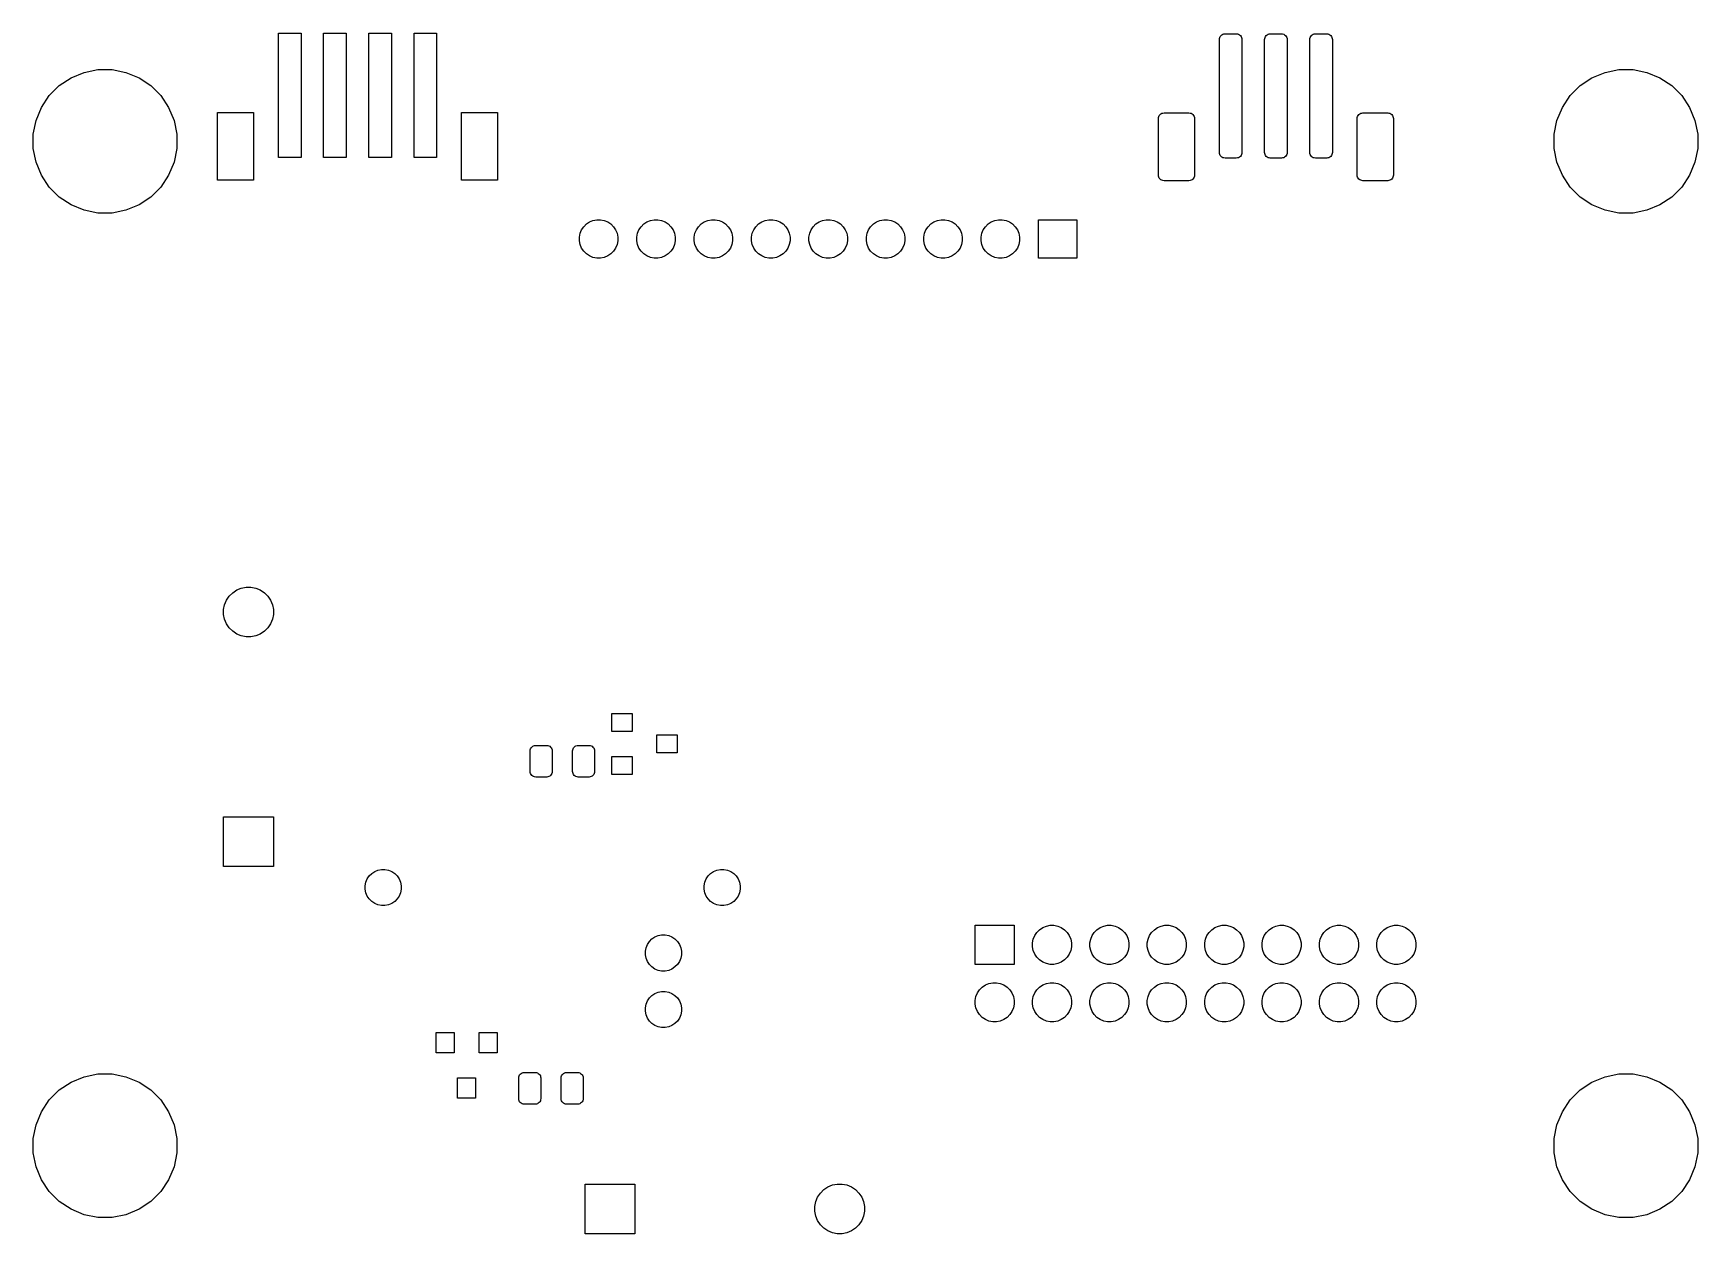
# Model space of a CAD drawing. Extents: x -0.28 to 2.62, y -2.15 to -0.06.
import ezdxf

# ---------------------------------------------------------------- set-up
doc = ezdxf.new("R2010")
doc.units = 0
doc.header["$MEASUREMENT"] = 0
doc.layers.add('BLACK', color=7, linetype='CONTINUOUS')

msp = doc.modelspace()

# ---------------------------------------------------------------- linework, layer by layer
at = {"layer": 'BLACK', "linetype": 'CONTINUOUS'}
for p, q in [((0.1522, -0.2783), (0.1522, -0.0617)), ((0.1522, -0.0617), (0.1916, -0.0617)), ((0.1916, -0.0617), (0.1916, -0.2783)), ((0.2309, -0.2783), (0.2309, -0.0617)), ((0.2309, -0.0617), (0.2703, -0.0617)), ((0.2703, -0.0617), (0.2703, -0.2783)), ((0.3097, -0.2783), (0.3097, -0.0617)), ((0.3097, -0.0617), (0.3491, -0.0617)), ((0.3491, -0.0617), (0.3491, -0.2783)), ((0.3884, -0.2783), (0.3884, -0.0617)), ((0.3884, -0.0617), (0.4278, -0.0617)), ((0.4278, -0.0617), (0.4278, -0.2783)), ((1.7916, -0.0725), (1.7918, -0.0706)), ((1.7916, -0.2694), (1.7916, -0.0725)), ((1.7918, -0.0706), (1.7923, -0.0688)), ((1.7923, -0.0688), (1.7932, -0.0671)), ((1.7932, -0.0671), (1.7945, -0.0656)), ((1.7945, -0.0656), (1.7959, -0.0643)), ((1.7959, -0.0643), (1.7976, -0.0634)), ((1.7976, -0.0634), (1.7995, -0.0629)), ((1.7995, -0.0629), (1.8014, -0.0627)), ((1.8014, -0.0627), (1.8211, -0.0627)), ((1.8211, -0.0627), (1.823, -0.0629)), ((1.823, -0.0629), (1.8249, -0.0634)), ((1.8249, -0.0634), (1.8266, -0.0643)), ((1.8266, -0.0643), (1.8281, -0.0656)), ((1.8281, -0.0656), (1.8293, -0.0671)), ((1.8293, -0.0671), (1.8302, -0.0688)), ((1.8302, -0.0688), (1.8308, -0.0706)), ((1.8308, -0.0706), (1.8309, -0.0725)), ((1.8309, -0.0725), (1.8309, -0.2694)), ((1.8703, -0.0725), (1.8705, -0.0706)), ((1.8703, -0.2694), (1.8703, -0.0725)), ((1.8705, -0.0706), (1.8711, -0.0688)), ((1.8711, -0.0688), (1.872, -0.0671)), ((1.872, -0.0671), (1.8732, -0.0656)), ((1.8732, -0.0656), (1.8747, -0.0643)), ((1.8747, -0.0643), (1.8764, -0.0634)), ((1.8764, -0.0634), (1.8782, -0.0629)), ((1.8782, -0.0629), (1.8802, -0.0627)), ((1.8802, -0.0627), (1.8998, -0.0627)), ((1.8998, -0.0627), (1.9018, -0.0629)), ((1.9018, -0.0629), (1.9036, -0.0634)), ((1.9036, -0.0634), (1.9053, -0.0643)), ((1.9053, -0.0643), (1.9068, -0.0656)), ((1.9068, -0.0656), (1.908, -0.0671)), ((1.908, -0.0671), (1.9089, -0.0688)), ((1.9089, -0.0688), (1.9095, -0.0706)), ((1.9095, -0.0706), (1.9097, -0.0725)), ((1.9097, -0.0725), (1.9097, -0.2694)), ((1.9491, -0.0725), (1.9492, -0.0706)), ((1.9491, -0.2694), (1.9491, -0.0725)), ((1.9492, -0.0706), (1.9498, -0.0688)), ((1.9498, -0.0688), (1.9507, -0.0671)), ((1.9507, -0.0671), (1.9519, -0.0656)), ((1.9519, -0.0656), (1.9534, -0.0643)), ((1.9534, -0.0643), (1.9551, -0.0634)), ((1.9551, -0.0634), (1.957, -0.0629)), ((1.957, -0.0629), (1.9589, -0.0627)), ((1.9589, -0.0627), (1.9786, -0.0627)), ((1.9786, -0.0627), (1.9805, -0.0629)), ((1.9805, -0.0629), (1.9824, -0.0634)), ((1.9824, -0.0634), (1.9841, -0.0643)), ((1.9841, -0.0643), (1.9855, -0.0656)), ((1.9855, -0.0656), (1.9868, -0.0671)), ((1.9868, -0.0671), (1.9877, -0.0688)), ((1.9877, -0.0688), (1.9882, -0.0706)), ((1.9882, -0.0706), (1.9884, -0.0725)), ((1.9884, -0.0725), (1.9884, -0.2694)), ((-0.2297, -0.1529), (-0.2092, -0.1392)), ((-0.2092, -0.1392), (-0.1865, -0.1298)), ((-0.1865, -0.1298), (-0.1623, -0.125)), ((-0.1623, -0.125), (-0.1377, -0.125)), ((-0.1377, -0.125), (-0.1135, -0.1298)), ((-0.1135, -0.1298), (-0.0908, -0.1392)), ((-0.0908, -0.1392), (-0.0703, -0.1529)), ((2.4203, -0.1529), (2.4408, -0.1392)), ((2.4408, -0.1392), (2.4635, -0.1298)), ((2.4635, -0.1298), (2.4877, -0.125)), ((2.4877, -0.125), (2.5123, -0.125)), ((2.5123, -0.125), (2.5365, -0.1298)), ((2.5365, -0.1298), (2.5592, -0.1392)), ((2.5592, -0.1392), (2.5797, -0.1529)), ((-0.2608, -0.1908), (-0.2471, -0.1703)), ((-0.2471, -0.1703), (-0.2297, -0.1529)), ((-0.0703, -0.1529), (-0.0529, -0.1703)), ((-0.0529, -0.1703), (-0.0392, -0.1908)), ((2.3892, -0.1908), (2.4029, -0.1703)), ((2.4029, -0.1703), (2.4203, -0.1529)), ((2.5797, -0.1529), (2.5971, -0.1703)), ((2.5971, -0.1703), (2.6108, -0.1908)), ((-0.2702, -0.2135), (-0.2608, -0.1908)), ((-0.0392, -0.1908), (-0.0298, -0.2135)), ((0.0459, -0.3176), (0.0459, -0.1995)), ((0.0459, -0.1995), (0.1089, -0.1995)), ((0.1089, -0.1995), (0.1089, -0.3176)), ((0.4711, -0.3176), (0.4711, -0.1995)), ((0.4711, -0.1995), (0.5341, -0.1995)), ((0.5341, -0.1995), (0.5341, -0.3176)), ((1.6882, -0.2034), (1.6896, -0.2021)), ((1.6896, -0.2021), (1.6913, -0.2012)), ((1.6913, -0.2012), (1.6932, -0.2007)), ((1.6932, -0.2007), (1.6951, -0.2005)), ((1.6951, -0.2005), (1.7384, -0.2005)), ((1.7384, -0.2005), (1.7404, -0.2007)), ((1.7404, -0.2007), (1.7422, -0.2012)), ((1.7422, -0.2012), (1.7439, -0.2021)), ((1.7439, -0.2021), (1.7454, -0.2034)), ((2.0346, -0.2034), (2.0361, -0.2021)), ((2.0361, -0.2021), (2.0378, -0.2012)), ((2.0378, -0.2012), (2.0396, -0.2007)), ((2.0396, -0.2007), (2.0416, -0.2005)), ((2.0416, -0.2005), (2.0849, -0.2005)), ((2.0849, -0.2005), (2.0868, -0.2007)), ((2.0868, -0.2007), (2.0887, -0.2012)), ((2.0887, -0.2012), (2.0904, -0.2021)), ((2.0904, -0.2021), (2.0918, -0.2034)), ((2.3798, -0.2135), (2.3892, -0.1908)), ((2.6108, -0.1908), (2.6202, -0.2135)), ((-0.275, -0.2377), (-0.2702, -0.2135)), ((-0.0298, -0.2135), (-0.025, -0.2377)), ((1.6853, -0.2103), (1.6855, -0.2084)), ((1.6853, -0.3088), (1.6853, -0.2103)), ((1.6855, -0.2084), (1.686, -0.2065)), ((1.686, -0.2065), (1.6869, -0.2048)), ((1.6869, -0.2048), (1.6882, -0.2034)), ((1.7454, -0.2034), (1.7466, -0.2048)), ((1.7466, -0.2048), (1.7475, -0.2065)), ((1.7475, -0.2065), (1.7481, -0.2084)), ((1.7481, -0.2084), (1.7483, -0.2103)), ((1.7483, -0.2103), (1.7483, -0.3088)), ((2.0317, -0.2103), (2.0319, -0.2084)), ((2.0317, -0.3088), (2.0317, -0.2103)), ((2.0319, -0.2084), (2.0325, -0.2065)), ((2.0325, -0.2065), (2.0334, -0.2048)), ((2.0334, -0.2048), (2.0346, -0.2034)), ((2.0918, -0.2034), (2.0931, -0.2048)), ((2.0931, -0.2048), (2.094, -0.2065)), ((2.094, -0.2065), (2.0945, -0.2084)), ((2.0945, -0.2084), (2.0947, -0.2103)), ((2.0947, -0.2103), (2.0947, -0.3088)), ((2.375, -0.2377), (2.3798, -0.2135)), ((2.6202, -0.2135), (2.625, -0.2377)), ((-0.275, -0.2623), (-0.275, -0.2377)), ((-0.025, -0.2377), (-0.025, -0.2623)), ((2.375, -0.2623), (2.375, -0.2377)), ((2.625, -0.2377), (2.625, -0.2623)), ((-0.2702, -0.2865), (-0.275, -0.2623)), ((-0.2608, -0.3092), (-0.2702, -0.2865)), ((-0.0298, -0.2865), (-0.0392, -0.3092)), ((-0.025, -0.2623), (-0.0298, -0.2865)), ((0.1916, -0.2783), (0.1522, -0.2783)), ((0.2703, -0.2783), (0.2309, -0.2783)), ((0.3491, -0.2783), (0.3097, -0.2783)), ((0.4278, -0.2783), (0.3884, -0.2783)), ((1.7918, -0.2713), (1.7916, -0.2694)), ((1.7923, -0.2731), (1.7918, -0.2713)), ((1.7932, -0.2748), (1.7923, -0.2731)), ((1.7945, -0.2763), (1.7932, -0.2748)), ((1.7959, -0.2776), (1.7945, -0.2763)), ((1.7976, -0.2785), (1.7959, -0.2776)), ((1.7995, -0.279), (1.7976, -0.2785)), ((1.8014, -0.2792), (1.7995, -0.279)), ((1.8211, -0.2792), (1.8014, -0.2792)), ((1.823, -0.279), (1.8211, -0.2792)), ((1.8249, -0.2785), (1.823, -0.279)), ((1.8266, -0.2776), (1.8249, -0.2785)), ((1.8281, -0.2763), (1.8266, -0.2776)), ((1.8293, -0.2748), (1.8281, -0.2763)), ((1.8302, -0.2731), (1.8293, -0.2748)), ((1.8308, -0.2713), (1.8302, -0.2731)), ((1.8309, -0.2694), (1.8308, -0.2713)), ((1.8705, -0.2713), (1.8703, -0.2694)), ((1.8711, -0.2731), (1.8705, -0.2713)), ((1.872, -0.2748), (1.8711, -0.2731)), ((1.8732, -0.2763), (1.872, -0.2748)), ((1.8747, -0.2776), (1.8732, -0.2763)), ((1.8764, -0.2785), (1.8747, -0.2776)), ((1.8782, -0.279), (1.8764, -0.2785)), ((1.8802, -0.2792), (1.8782, -0.279)), ((1.8998, -0.2792), (1.8802, -0.2792)), ((1.9018, -0.279), (1.8998, -0.2792)), ((1.9036, -0.2785), (1.9018, -0.279)), ((1.9053, -0.2776), (1.9036, -0.2785)), ((1.9068, -0.2763), (1.9053, -0.2776)), ((1.908, -0.2748), (1.9068, -0.2763)), ((1.9089, -0.2731), (1.908, -0.2748)), ((1.9095, -0.2713), (1.9089, -0.2731)), ((1.9097, -0.2694), (1.9095, -0.2713)), ((1.9492, -0.2713), (1.9491, -0.2694)), ((1.9498, -0.2731), (1.9492, -0.2713)), ((1.9507, -0.2748), (1.9498, -0.2731)), ((1.9519, -0.2763), (1.9507, -0.2748)), ((1.9534, -0.2776), (1.9519, -0.2763)), ((1.9551, -0.2785), (1.9534, -0.2776)), ((1.957, -0.279), (1.9551, -0.2785)), ((1.9589, -0.2792), (1.957, -0.279)), ((1.9786, -0.2792), (1.9589, -0.2792)), ((1.9805, -0.279), (1.9786, -0.2792)), ((1.9824, -0.2785), (1.9805, -0.279)), ((1.9841, -0.2776), (1.9824, -0.2785)), ((1.9855, -0.2763), (1.9841, -0.2776)), ((1.9868, -0.2748), (1.9855, -0.2763)), ((1.9877, -0.2731), (1.9868, -0.2748)), ((1.9882, -0.2713), (1.9877, -0.2731)), ((1.9884, -0.2694), (1.9882, -0.2713)), ((2.3798, -0.2865), (2.375, -0.2623)), ((2.3892, -0.3092), (2.3798, -0.2865)), ((2.6202, -0.2865), (2.6108, -0.3092)), ((2.625, -0.2623), (2.6202, -0.2865)), ((-0.2471, -0.3297), (-0.2608, -0.3092)), ((-0.0392, -0.3092), (-0.0529, -0.3297)), ((0.1089, -0.3176), (0.0459, -0.3176)), ((0.5341, -0.3176), (0.4711, -0.3176)), ((1.6855, -0.3107), (1.6853, -0.3088)), ((1.686, -0.3125), (1.6855, -0.3107)), ((1.6869, -0.3142), (1.686, -0.3125)), ((1.6882, -0.3157), (1.6869, -0.3142)), ((1.6896, -0.3169), (1.6882, -0.3157)), ((1.6913, -0.3178), (1.6896, -0.3169)), ((1.6932, -0.3184), (1.6913, -0.3178)), ((1.6951, -0.3186), (1.6932, -0.3184)), ((1.7384, -0.3186), (1.6951, -0.3186)), ((1.7404, -0.3184), (1.7384, -0.3186)), ((1.7422, -0.3178), (1.7404, -0.3184)), ((1.7439, -0.3169), (1.7422, -0.3178)), ((1.7454, -0.3157), (1.7439, -0.3169)), ((1.7466, -0.3142), (1.7454, -0.3157)), ((1.7475, -0.3125), (1.7466, -0.3142)), ((1.7481, -0.3107), (1.7475, -0.3125)), ((1.7483, -0.3088), (1.7481, -0.3107)), ((2.0319, -0.3107), (2.0317, -0.3088)), ((2.0325, -0.3125), (2.0319, -0.3107)), ((2.0334, -0.3142), (2.0325, -0.3125)), ((2.0346, -0.3157), (2.0334, -0.3142)), ((2.0361, -0.3169), (2.0346, -0.3157)), ((2.0378, -0.3178), (2.0361, -0.3169)), ((2.0396, -0.3184), (2.0378, -0.3178)), ((2.0416, -0.3186), (2.0396, -0.3184)), ((2.0849, -0.3186), (2.0416, -0.3186)), ((2.0868, -0.3184), (2.0849, -0.3186)), ((2.0887, -0.3178), (2.0868, -0.3184)), ((2.0904, -0.3169), (2.0887, -0.3178)), ((2.0918, -0.3157), (2.0904, -0.3169)), ((2.0931, -0.3142), (2.0918, -0.3157)), ((2.094, -0.3125), (2.0931, -0.3142)), ((2.0945, -0.3107), (2.094, -0.3125)), ((2.0947, -0.3088), (2.0945, -0.3107)), ((2.4029, -0.3297), (2.3892, -0.3092)), ((2.6108, -0.3092), (2.5971, -0.3297)), ((-0.2297, -0.3471), (-0.2471, -0.3297)), ((-0.2092, -0.3608), (-0.2297, -0.3471)), ((-0.0703, -0.3471), (-0.0908, -0.3608)), ((-0.0529, -0.3297), (-0.0703, -0.3471)), ((2.4203, -0.3471), (2.4029, -0.3297)), ((2.4408, -0.3608), (2.4203, -0.3471)), ((2.5797, -0.3471), (2.5592, -0.3608)), ((2.5971, -0.3297), (2.5797, -0.3471)), ((-0.1865, -0.3702), (-0.2092, -0.3608)), ((-0.1623, -0.375), (-0.1865, -0.3702)), ((-0.1377, -0.375), (-0.1623, -0.375)), ((-0.1135, -0.3702), (-0.1377, -0.375)), ((-0.0908, -0.3608), (-0.1135, -0.3702)), ((2.4635, -0.3702), (2.4408, -0.3608)), ((2.4877, -0.375), (2.4635, -0.3702)), ((2.5123, -0.375), (2.4877, -0.375)), ((2.5365, -0.3702), (2.5123, -0.375)), ((2.5592, -0.3608), (2.5365, -0.3702)), ((0.6778, -0.4102), (0.6803, -0.4041)), ((0.6803, -0.4041), (0.684, -0.3987)), ((0.684, -0.3987), (0.6887, -0.394)), ((0.6887, -0.394), (0.6941, -0.3903)), ((0.6941, -0.3903), (0.7002, -0.3878)), ((0.7002, -0.3878), (0.7067, -0.3865)), ((0.7067, -0.3865), (0.7133, -0.3865)), ((0.7133, -0.3865), (0.7198, -0.3878)), ((0.7198, -0.3878), (0.7259, -0.3903)), ((0.7259, -0.3903), (0.7313, -0.394)), ((0.7313, -0.394), (0.736, -0.3987)), ((0.736, -0.3987), (0.7397, -0.4041)), ((0.7397, -0.4041), (0.7422, -0.4102)), ((0.7778, -0.4102), (0.7803, -0.4041)), ((0.7803, -0.4041), (0.784, -0.3987)), ((0.784, -0.3987), (0.7887, -0.394)), ((0.7887, -0.394), (0.7941, -0.3903)), ((0.7941, -0.3903), (0.8002, -0.3878)), ((0.8002, -0.3878), (0.8067, -0.3865)), ((0.8067, -0.3865), (0.8133, -0.3865)), ((0.8133, -0.3865), (0.8198, -0.3878)), ((0.8198, -0.3878), (0.8259, -0.3903)), ((0.8259, -0.3903), (0.8313, -0.394)), ((0.8313, -0.394), (0.836, -0.3987)), ((0.836, -0.3987), (0.8397, -0.4041)), ((0.8397, -0.4041), (0.8422, -0.4102)), ((0.8778, -0.4102), (0.8803, -0.4041)), ((0.8803, -0.4041), (0.884, -0.3987)), ((0.884, -0.3987), (0.8887, -0.394)), ((0.8887, -0.394), (0.8941, -0.3903)), ((0.8941, -0.3903), (0.9002, -0.3878)), ((0.9002, -0.3878), (0.9067, -0.3865)), ((0.9067, -0.3865), (0.9133, -0.3865)), ((0.9133, -0.3865), (0.9198, -0.3878)), ((0.9198, -0.3878), (0.9259, -0.3903)), ((0.9259, -0.3903), (0.9313, -0.394)), ((0.9313, -0.394), (0.936, -0.3987)), ((0.936, -0.3987), (0.9397, -0.4041)), ((0.9397, -0.4041), (0.9422, -0.4102)), ((0.9778, -0.4102), (0.9803, -0.4041)), ((0.9803, -0.4041), (0.984, -0.3987)), ((0.984, -0.3987), (0.9887, -0.394)), ((0.9887, -0.394), (0.9941, -0.3903)), ((0.9941, -0.3903), (1.0002, -0.3878)), ((1.0002, -0.3878), (1.0067, -0.3865)), ((1.0067, -0.3865), (1.0133, -0.3865)), ((1.0133, -0.3865), (1.0198, -0.3878)), ((1.0198, -0.3878), (1.0258, -0.3903)), ((1.0258, -0.3903), (1.0313, -0.394)), ((1.0313, -0.394), (1.036, -0.3987)), ((1.036, -0.3987), (1.0397, -0.4041)), ((1.0397, -0.4041), (1.0422, -0.4102)), ((1.0778, -0.4102), (1.0803, -0.4041)), ((1.0803, -0.4041), (1.084, -0.3987)), ((1.084, -0.3987), (1.0887, -0.394)), ((1.0887, -0.394), (1.0941, -0.3903)), ((1.0941, -0.3903), (1.1002, -0.3878)), ((1.1002, -0.3878), (1.1067, -0.3865)), ((1.1067, -0.3865), (1.1133, -0.3865)), ((1.1133, -0.3865), (1.1198, -0.3878)), ((1.1198, -0.3878), (1.1259, -0.3903)), ((1.1259, -0.3903), (1.1313, -0.394)), ((1.1313, -0.394), (1.136, -0.3987)), ((1.136, -0.3987), (1.1397, -0.4041)), ((1.1397, -0.4041), (1.1422, -0.4102)), ((1.1778, -0.4102), (1.1803, -0.4041)), ((1.1803, -0.4041), (1.184, -0.3987)), ((1.184, -0.3987), (1.1887, -0.394)), ((1.1887, -0.394), (1.1942, -0.3903)), ((1.1942, -0.3903), (1.2002, -0.3878)), ((1.2002, -0.3878), (1.2067, -0.3865)), ((1.2067, -0.3865), (1.2133, -0.3865)), ((1.2133, -0.3865), (1.2198, -0.3878)), ((1.2198, -0.3878), (1.2259, -0.3903)), ((1.2259, -0.3903), (1.2313, -0.394)), ((1.2313, -0.394), (1.236, -0.3987)), ((1.236, -0.3987), (1.2397, -0.4041)), ((1.2397, -0.4041), (1.2422, -0.4102)), ((1.2778, -0.4102), (1.2803, -0.4041)), ((1.2803, -0.4041), (1.284, -0.3987)), ((1.284, -0.3987), (1.2887, -0.394)), ((1.2887, -0.394), (1.2941, -0.3903)), ((1.2941, -0.3903), (1.3002, -0.3878)), ((1.3002, -0.3878), (1.3067, -0.3865)), ((1.3067, -0.3865), (1.3133, -0.3865)), ((1.3133, -0.3865), (1.3198, -0.3878)), ((1.3198, -0.3878), (1.3258, -0.3903)), ((1.3258, -0.3903), (1.3313, -0.394)), ((1.3313, -0.394), (1.336, -0.3987)), ((1.336, -0.3987), (1.3397, -0.4041)), ((1.3397, -0.4041), (1.3422, -0.4102)), ((1.3778, -0.4102), (1.3803, -0.4041)), ((1.3803, -0.4041), (1.384, -0.3987)), ((1.384, -0.3987), (1.3887, -0.394)), ((1.3887, -0.394), (1.3942, -0.3903)), ((1.3942, -0.3903), (1.4002, -0.3878)), ((1.4002, -0.3878), (1.4067, -0.3865)), ((1.4067, -0.3865), (1.4133, -0.3865)), ((1.4133, -0.3865), (1.4198, -0.3878)), ((1.4198, -0.3878), (1.4259, -0.3903)), ((1.4259, -0.3903), (1.4313, -0.394)), ((1.4313, -0.394), (1.436, -0.3987)), ((1.436, -0.3987), (1.4397, -0.4041)), ((1.4397, -0.4041), (1.4422, -0.4102)), ((1.4765, -0.4535), (1.4765, -0.3865)), ((1.4765, -0.3865), (1.5435, -0.3865)), ((1.5435, -0.3865), (1.5435, -0.4535)), ((0.6765, -0.4167), (0.6778, -0.4102)), ((0.6765, -0.4233), (0.6765, -0.4167)), ((0.6778, -0.4298), (0.6765, -0.4233)), ((0.6803, -0.4359), (0.6778, -0.4298)), ((0.7422, -0.4298), (0.7397, -0.4359)), ((0.7422, -0.4102), (0.7435, -0.4167)), ((0.7435, -0.4233), (0.7422, -0.4298)), ((0.7435, -0.4167), (0.7435, -0.4233)), ((0.7765, -0.4167), (0.7778, -0.4102)), ((0.7765, -0.4233), (0.7765, -0.4167)), ((0.7778, -0.4298), (0.7765, -0.4233)), ((0.7803, -0.4359), (0.7778, -0.4298)), ((0.8422, -0.4298), (0.8397, -0.4359)), ((0.8422, -0.4102), (0.8435, -0.4167)), ((0.8435, -0.4233), (0.8422, -0.4298)), ((0.8435, -0.4167), (0.8435, -0.4233)), ((0.8765, -0.4167), (0.8778, -0.4102)), ((0.8765, -0.4233), (0.8765, -0.4167)), ((0.8778, -0.4298), (0.8765, -0.4233)), ((0.8803, -0.4359), (0.8778, -0.4298)), ((0.9422, -0.4298), (0.9397, -0.4359)), ((0.9422, -0.4102), (0.9435, -0.4167)), ((0.9435, -0.4233), (0.9422, -0.4298)), ((0.9435, -0.4167), (0.9435, -0.4233)), ((0.9765, -0.4167), (0.9778, -0.4102)), ((0.9765, -0.4233), (0.9765, -0.4167)), ((0.9778, -0.4298), (0.9765, -0.4233)), ((0.9803, -0.4359), (0.9778, -0.4298)), ((1.0422, -0.4298), (1.0397, -0.4359)), ((1.0422, -0.4102), (1.0435, -0.4167)), ((1.0435, -0.4233), (1.0422, -0.4298)), ((1.0435, -0.4167), (1.0435, -0.4233)), ((1.0765, -0.4167), (1.0778, -0.4102)), ((1.0765, -0.4233), (1.0765, -0.4167)), ((1.0778, -0.4298), (1.0765, -0.4233)), ((1.0803, -0.4359), (1.0778, -0.4298)), ((1.1422, -0.4298), (1.1397, -0.4359)), ((1.1422, -0.4102), (1.1435, -0.4167)), ((1.1435, -0.4233), (1.1422, -0.4298)), ((1.1435, -0.4167), (1.1435, -0.4233)), ((1.1765, -0.4167), (1.1778, -0.4102)), ((1.1765, -0.4233), (1.1765, -0.4167)), ((1.1778, -0.4298), (1.1765, -0.4233)), ((1.1803, -0.4359), (1.1778, -0.4298)), ((1.2422, -0.4298), (1.2397, -0.4359)), ((1.2422, -0.4102), (1.2435, -0.4167)), ((1.2435, -0.4233), (1.2422, -0.4298)), ((1.2435, -0.4167), (1.2435, -0.4233)), ((1.2765, -0.4167), (1.2778, -0.4102)), ((1.2765, -0.4233), (1.2765, -0.4167)), ((1.2778, -0.4298), (1.2765, -0.4233)), ((1.2803, -0.4359), (1.2778, -0.4298)), ((1.3422, -0.4298), (1.3397, -0.4359)), ((1.3422, -0.4102), (1.3435, -0.4167)), ((1.3435, -0.4233), (1.3422, -0.4298)), ((1.3435, -0.4167), (1.3435, -0.4233)), ((1.3765, -0.4167), (1.3778, -0.4102)), ((1.3765, -0.4233), (1.3765, -0.4167)), ((1.3778, -0.4298), (1.3765, -0.4233)), ((1.3803, -0.4359), (1.3778, -0.4298)), ((1.4422, -0.4298), (1.4397, -0.4359)), ((1.4422, -0.4102), (1.4435, -0.4167)), ((1.4435, -0.4233), (1.4422, -0.4298)), ((1.4435, -0.4167), (1.4435, -0.4233)), ((0.684, -0.4413), (0.6803, -0.4359)), ((0.6887, -0.446), (0.684, -0.4413)), ((0.6941, -0.4497), (0.6887, -0.446)), ((0.7002, -0.4522), (0.6941, -0.4497)), ((0.7067, -0.4535), (0.7002, -0.4522)), ((0.7133, -0.4535), (0.7067, -0.4535)), ((0.7198, -0.4522), (0.7133, -0.4535)), ((0.7259, -0.4497), (0.7198, -0.4522)), ((0.7313, -0.446), (0.7259, -0.4497)), ((0.736, -0.4413), (0.7313, -0.446)), ((0.7397, -0.4359), (0.736, -0.4413)), ((0.784, -0.4413), (0.7803, -0.4359)), ((0.7887, -0.446), (0.784, -0.4413)), ((0.7941, -0.4497), (0.7887, -0.446)), ((0.8002, -0.4522), (0.7941, -0.4497)), ((0.8067, -0.4535), (0.8002, -0.4522)), ((0.8133, -0.4535), (0.8067, -0.4535)), ((0.8198, -0.4522), (0.8133, -0.4535)), ((0.8259, -0.4497), (0.8198, -0.4522)), ((0.8313, -0.446), (0.8259, -0.4497)), ((0.836, -0.4413), (0.8313, -0.446)), ((0.8397, -0.4359), (0.836, -0.4413)), ((0.884, -0.4413), (0.8803, -0.4359)), ((0.8887, -0.446), (0.884, -0.4413)), ((0.8941, -0.4497), (0.8887, -0.446)), ((0.9002, -0.4522), (0.8941, -0.4497)), ((0.9067, -0.4535), (0.9002, -0.4522)), ((0.9133, -0.4535), (0.9067, -0.4535)), ((0.9198, -0.4522), (0.9133, -0.4535)), ((0.9259, -0.4497), (0.9198, -0.4522)), ((0.9313, -0.446), (0.9259, -0.4497)), ((0.936, -0.4413), (0.9313, -0.446)), ((0.9397, -0.4359), (0.936, -0.4413)), ((0.984, -0.4413), (0.9803, -0.4359)), ((0.9887, -0.446), (0.984, -0.4413)), ((0.9941, -0.4497), (0.9887, -0.446)), ((1.0002, -0.4522), (0.9941, -0.4497)), ((1.0067, -0.4535), (1.0002, -0.4522)), ((1.0133, -0.4535), (1.0067, -0.4535)), ((1.0198, -0.4522), (1.0133, -0.4535)), ((1.0258, -0.4497), (1.0198, -0.4522)), ((1.0313, -0.446), (1.0258, -0.4497)), ((1.036, -0.4413), (1.0313, -0.446)), ((1.0397, -0.4359), (1.036, -0.4413)), ((1.084, -0.4413), (1.0803, -0.4359)), ((1.0887, -0.446), (1.084, -0.4413)), ((1.0941, -0.4497), (1.0887, -0.446)), ((1.1002, -0.4522), (1.0941, -0.4497)), ((1.1067, -0.4535), (1.1002, -0.4522)), ((1.1133, -0.4535), (1.1067, -0.4535)), ((1.1198, -0.4522), (1.1133, -0.4535)), ((1.1259, -0.4497), (1.1198, -0.4522)), ((1.1313, -0.446), (1.1259, -0.4497)), ((1.136, -0.4413), (1.1313, -0.446)), ((1.1397, -0.4359), (1.136, -0.4413)), ((1.184, -0.4413), (1.1803, -0.4359)), ((1.1887, -0.446), (1.184, -0.4413)), ((1.1942, -0.4497), (1.1887, -0.446)), ((1.2002, -0.4522), (1.1942, -0.4497)), ((1.2067, -0.4535), (1.2002, -0.4522)), ((1.2133, -0.4535), (1.2067, -0.4535)), ((1.2198, -0.4522), (1.2133, -0.4535)), ((1.2259, -0.4497), (1.2198, -0.4522)), ((1.2313, -0.446), (1.2259, -0.4497)), ((1.236, -0.4413), (1.2313, -0.446)), ((1.2397, -0.4359), (1.236, -0.4413)), ((1.284, -0.4413), (1.2803, -0.4359)), ((1.2887, -0.446), (1.284, -0.4413)), ((1.2941, -0.4497), (1.2887, -0.446)), ((1.3002, -0.4522), (1.2941, -0.4497)), ((1.3067, -0.4535), (1.3002, -0.4522)), ((1.3133, -0.4535), (1.3067, -0.4535)), ((1.3198, -0.4522), (1.3133, -0.4535)), ((1.3258, -0.4497), (1.3198, -0.4522)), ((1.3313, -0.446), (1.3258, -0.4497)), ((1.336, -0.4413), (1.3313, -0.446)), ((1.3397, -0.4359), (1.336, -0.4413)), ((1.384, -0.4413), (1.3803, -0.4359)), ((1.3887, -0.446), (1.384, -0.4413)), ((1.3942, -0.4497), (1.3887, -0.446)), ((1.4002, -0.4522), (1.3942, -0.4497)), ((1.4067, -0.4535), (1.4002, -0.4522)), ((1.4133, -0.4535), (1.4067, -0.4535)), ((1.4198, -0.4522), (1.4133, -0.4535)), ((1.4259, -0.4497), (1.4198, -0.4522)), ((1.4313, -0.446), (1.4259, -0.4497)), ((1.436, -0.4413), (1.4313, -0.446)), ((1.4397, -0.4359), (1.436, -0.4413)), ((1.5435, -0.4535), (1.4765, -0.4535)), ((0.0616, -1.0495), (0.0664, -1.0424)), ((0.0664, -1.0424), (0.0724, -1.0364)), ((0.0724, -1.0364), (0.0795, -1.0316)), ((0.0795, -1.0316), (0.0874, -1.0284)), ((0.0874, -1.0284), (0.0957, -1.0267)), ((0.0957, -1.0267), (0.1043, -1.0267)), ((0.1043, -1.0267), (0.1126, -1.0284)), ((0.1126, -1.0284), (0.1205, -1.0316)), ((0.1205, -1.0316), (0.1276, -1.0364)), ((0.1276, -1.0364), (0.1336, -1.0424)), ((0.1336, -1.0424), (0.1384, -1.0495)), ((0.0567, -1.0657), (0.0584, -1.0574)), ((0.0567, -1.0743), (0.0567, -1.0657)), ((0.0584, -1.0574), (0.0616, -1.0495)), ((0.1384, -1.0495), (0.1416, -1.0574)), ((0.1416, -1.0574), (0.1433, -1.0657)), ((0.1433, -1.0657), (0.1433, -1.0743)), ((0.0584, -1.0826), (0.0567, -1.0743)), ((0.0616, -1.0905), (0.0584, -1.0826)), ((0.0664, -1.0976), (0.0616, -1.0905)), ((0.0724, -1.1036), (0.0664, -1.0976)), ((0.1336, -1.0976), (0.1276, -1.1036)), ((0.1384, -1.0905), (0.1336, -1.0976)), ((0.1416, -1.0826), (0.1384, -1.0905)), ((0.1433, -1.0743), (0.1416, -1.0826)), ((0.0795, -1.1084), (0.0724, -1.1036)), ((0.0874, -1.1116), (0.0795, -1.1084)), ((0.0957, -1.1133), (0.0874, -1.1116)), ((0.1043, -1.1133), (0.0957, -1.1133)), ((0.1126, -1.1116), (0.1043, -1.1133)), ((0.1205, -1.1084), (0.1126, -1.1116)), ((0.1276, -1.1036), (0.1205, -1.1084)), ((0.7329, -1.2784), (0.7329, -1.2469)), ((0.7329, -1.2469), (0.7683, -1.2469)), ((0.7683, -1.2469), (0.7683, -1.2784)), ((0.5936, -1.3053), (0.5951, -1.3041)), ((0.5951, -1.3041), (0.5967, -1.3032)), ((0.5967, -1.3032), (0.5985, -1.3026)), ((0.5985, -1.3026), (0.6004, -1.3024)), ((0.6004, -1.3024), (0.6196, -1.3024)), ((0.6196, -1.3024), (0.6215, -1.3026)), ((0.6215, -1.3026), (0.6233, -1.3032)), ((0.6233, -1.3032), (0.6249, -1.3041)), ((0.6249, -1.3041), (0.6264, -1.3053)), ((0.6674, -1.3053), (0.6689, -1.3041)), ((0.6689, -1.3041), (0.6705, -1.3032)), ((0.6705, -1.3032), (0.6724, -1.3026)), ((0.6724, -1.3026), (0.6742, -1.3024)), ((0.6742, -1.3024), (0.6934, -1.3024)), ((0.6934, -1.3024), (0.6953, -1.3026)), ((0.6953, -1.3026), (0.6971, -1.3032)), ((0.6971, -1.3032), (0.6987, -1.3041)), ((0.6987, -1.3041), (0.7002, -1.3053)), ((0.7683, -1.2784), (0.7329, -1.2784)), ((0.8117, -1.3157), (0.8117, -1.2842)), ((0.8117, -1.2842), (0.8471, -1.2842)), ((0.8471, -1.2842), (0.8471, -1.3157)), ((0.5908, -1.312), (0.591, -1.3102)), ((0.5908, -1.348), (0.5908, -1.312)), ((0.591, -1.3102), (0.5915, -1.3084)), ((0.5915, -1.3084), (0.5924, -1.3067)), ((0.5924, -1.3067), (0.5936, -1.3053)), ((0.6264, -1.3053), (0.6276, -1.3067)), ((0.6276, -1.3067), (0.6285, -1.3084)), ((0.6285, -1.3084), (0.629, -1.3102)), ((0.629, -1.3102), (0.6292, -1.312)), ((0.6292, -1.312), (0.6292, -1.348)), ((0.6646, -1.312), (0.6648, -1.3102)), ((0.6646, -1.348), (0.6646, -1.312)), ((0.6648, -1.3102), (0.6654, -1.3084)), ((0.6654, -1.3084), (0.6662, -1.3067)), ((0.6662, -1.3067), (0.6674, -1.3053)), ((0.7002, -1.3053), (0.7014, -1.3067)), ((0.7014, -1.3067), (0.7023, -1.3084)), ((0.7023, -1.3084), (0.7028, -1.3102)), ((0.7028, -1.3102), (0.703, -1.312)), ((0.703, -1.312), (0.703, -1.348)), ((0.7329, -1.3532), (0.7329, -1.3216)), ((0.7329, -1.3216), (0.7683, -1.3216)), ((0.7683, -1.3216), (0.7683, -1.3532)), ((0.8471, -1.3157), (0.8117, -1.3157)), ((0.591, -1.3498), (0.5908, -1.348)), ((0.5915, -1.3516), (0.591, -1.3498)), ((0.5924, -1.3533), (0.5915, -1.3516)), ((0.5936, -1.3547), (0.5924, -1.3533)), ((0.5951, -1.3559), (0.5936, -1.3547)), ((0.5967, -1.3568), (0.5951, -1.3559)), ((0.5985, -1.3574), (0.5967, -1.3568)), ((0.6004, -1.3576), (0.5985, -1.3574)), ((0.6196, -1.3576), (0.6004, -1.3576)), ((0.6215, -1.3574), (0.6196, -1.3576)), ((0.6233, -1.3568), (0.6215, -1.3574)), ((0.6249, -1.3559), (0.6233, -1.3568)), ((0.6264, -1.3547), (0.6249, -1.3559)), ((0.6276, -1.3533), (0.6264, -1.3547)), ((0.6285, -1.3516), (0.6276, -1.3533)), ((0.629, -1.3498), (0.6285, -1.3516)), ((0.6292, -1.348), (0.629, -1.3498)), ((0.6648, -1.3498), (0.6646, -1.348)), ((0.6654, -1.3516), (0.6648, -1.3498)), ((0.6662, -1.3533), (0.6654, -1.3516)), ((0.6674, -1.3547), (0.6662, -1.3533)), ((0.6689, -1.3559), (0.6674, -1.3547)), ((0.6705, -1.3568), (0.6689, -1.3559)), ((0.6724, -1.3574), (0.6705, -1.3568)), ((0.6742, -1.3576), (0.6724, -1.3574)), ((0.6934, -1.3576), (0.6742, -1.3576)), ((0.6953, -1.3574), (0.6934, -1.3576)), ((0.6971, -1.3568), (0.6953, -1.3574)), ((0.6987, -1.3559), (0.6971, -1.3568)), ((0.7002, -1.3547), (0.6987, -1.3559)), ((0.7014, -1.3533), (0.7002, -1.3547)), ((0.7023, -1.3516), (0.7014, -1.3533)), ((0.7028, -1.3498), (0.7023, -1.3516)), ((0.703, -1.348), (0.7028, -1.3498)), ((0.7683, -1.3532), (0.7329, -1.3532)), ((0.0567, -1.5133), (0.0567, -1.4267)), ((0.0567, -1.4267), (0.1433, -1.4267)), ((0.1433, -1.4267), (0.1433, -1.5133)), ((0.1433, -1.5133), (0.0567, -1.5133)), ((0.3044, -1.5408), (0.3068, -1.5351)), ((0.3068, -1.5351), (0.3103, -1.5299)), ((0.3103, -1.5299), (0.3146, -1.5255)), ((0.3146, -1.5255), (0.3198, -1.5221)), ((0.3198, -1.5221), (0.3255, -1.5197)), ((0.3255, -1.5197), (0.3316, -1.5185)), ((0.3316, -1.5185), (0.3378, -1.5185)), ((0.3378, -1.5185), (0.3439, -1.5197)), ((0.3439, -1.5197), (0.3496, -1.5221)), ((0.3496, -1.5221), (0.3548, -1.5255)), ((0.3548, -1.5255), (0.3592, -1.5299)), ((0.3592, -1.5299), (0.3626, -1.5351)), ((0.3626, -1.5351), (0.365, -1.5408)), ((0.895, -1.5408), (0.8974, -1.5351)), ((0.8974, -1.5351), (0.9008, -1.5299)), ((0.9008, -1.5299), (0.9052, -1.5255)), ((0.9052, -1.5255), (0.9104, -1.5221)), ((0.9104, -1.5221), (0.9161, -1.5197)), ((0.9161, -1.5197), (0.9222, -1.5185)), ((0.9222, -1.5185), (0.9284, -1.5185)), ((0.9284, -1.5185), (0.9345, -1.5197)), ((0.9345, -1.5197), (0.9402, -1.5221)), ((0.9402, -1.5221), (0.9454, -1.5255)), ((0.9454, -1.5255), (0.9497, -1.5299)), ((0.9497, -1.5299), (0.9532, -1.5351)), ((0.9532, -1.5351), (0.9556, -1.5408)), ((0.3032, -1.5469), (0.3044, -1.5408)), ((0.3032, -1.5531), (0.3032, -1.5469)), ((0.3044, -1.5592), (0.3032, -1.5531)), ((0.3068, -1.5649), (0.3044, -1.5592)), ((0.3103, -1.5701), (0.3068, -1.5649)), ((0.3626, -1.5649), (0.3592, -1.5701)), ((0.365, -1.5592), (0.3626, -1.5649)), ((0.365, -1.5408), (0.3662, -1.5469)), ((0.3662, -1.5531), (0.365, -1.5592)), ((0.3662, -1.5469), (0.3662, -1.5531)), ((0.8938, -1.5469), (0.895, -1.5408)), ((0.8938, -1.5531), (0.8938, -1.5469)), ((0.895, -1.5592), (0.8938, -1.5531)), ((0.8974, -1.5649), (0.895, -1.5592)), ((0.9008, -1.5701), (0.8974, -1.5649)), ((0.9532, -1.5649), (0.9497, -1.5701)), ((0.9556, -1.5592), (0.9532, -1.5649)), ((0.9556, -1.5408), (0.9568, -1.5469)), ((0.9568, -1.5531), (0.9556, -1.5592)), ((0.9568, -1.5469), (0.9568, -1.5531)), ((0.3146, -1.5745), (0.3103, -1.5701)), ((0.3198, -1.5779), (0.3146, -1.5745)), ((0.3255, -1.5803), (0.3198, -1.5779)), ((0.3316, -1.5815), (0.3255, -1.5803)), ((0.3378, -1.5815), (0.3316, -1.5815)), ((0.3439, -1.5803), (0.3378, -1.5815)), ((0.3496, -1.5779), (0.3439, -1.5803)), ((0.3548, -1.5745), (0.3496, -1.5779)), ((0.3592, -1.5701), (0.3548, -1.5745)), ((0.9052, -1.5745), (0.9008, -1.5701)), ((0.9104, -1.5779), (0.9052, -1.5745)), ((0.9161, -1.5803), (0.9104, -1.5779)), ((0.9222, -1.5815), (0.9161, -1.5803)), ((0.9284, -1.5815), (0.9222, -1.5815)), ((0.9345, -1.5803), (0.9284, -1.5815)), ((0.9402, -1.5779), (0.9345, -1.5803)), ((0.9454, -1.5745), (0.9402, -1.5779)), ((0.9497, -1.5701), (0.9454, -1.5745)), ((1.366, -1.684), (1.366, -1.616)), ((1.366, -1.616), (1.434, -1.616)), ((1.434, -1.616), (1.434, -1.684)), ((1.4736, -1.6283), (1.4784, -1.6236)), ((1.4784, -1.6236), (1.4839, -1.6199)), ((1.4839, -1.6199), (1.4901, -1.6174)), ((1.4901, -1.6174), (1.4967, -1.616)), ((1.4967, -1.616), (1.5033, -1.616)), ((1.5033, -1.616), (1.5099, -1.6174)), ((1.5099, -1.6174), (1.5161, -1.6199)), ((1.5161, -1.6199), (1.5216, -1.6236)), ((1.5216, -1.6236), (1.5264, -1.6283)), ((1.5736, -1.6283), (1.5783, -1.6236)), ((1.5783, -1.6236), (1.5839, -1.6199)), ((1.5839, -1.6199), (1.5901, -1.6174)), ((1.5901, -1.6174), (1.5967, -1.616)), ((1.5967, -1.616), (1.6033, -1.616)), ((1.6033, -1.616), (1.6099, -1.6174)), ((1.6099, -1.6174), (1.6161, -1.6199)), ((1.6161, -1.6199), (1.6217, -1.6236)), ((1.6217, -1.6236), (1.6264, -1.6283)), ((1.6736, -1.6283), (1.6784, -1.6236)), ((1.6784, -1.6236), (1.6839, -1.6199)), ((1.6839, -1.6199), (1.6901, -1.6174)), ((1.6901, -1.6174), (1.6967, -1.616)), ((1.6967, -1.616), (1.7033, -1.616)), ((1.7033, -1.616), (1.7099, -1.6174)), ((1.7099, -1.6174), (1.7161, -1.6199)), ((1.7161, -1.6199), (1.7216, -1.6236)), ((1.7216, -1.6236), (1.7264, -1.6283)), ((1.7736, -1.6283), (1.7784, -1.6236)), ((1.7784, -1.6236), (1.7839, -1.6199)), ((1.7839, -1.6199), (1.7901, -1.6174)), ((1.7901, -1.6174), (1.7967, -1.616)), ((1.7967, -1.616), (1.8033, -1.616)), ((1.8033, -1.616), (1.8099, -1.6174)), ((1.8099, -1.6174), (1.8161, -1.6199)), ((1.8161, -1.6199), (1.8216, -1.6236)), ((1.8216, -1.6236), (1.8264, -1.6283)), ((1.8736, -1.6283), (1.8783, -1.6236)), ((1.8783, -1.6236), (1.8839, -1.6199)), ((1.8839, -1.6199), (1.8901, -1.6174)), ((1.8901, -1.6174), (1.8967, -1.616)), ((1.8967, -1.616), (1.9033, -1.616)), ((1.9033, -1.616), (1.9099, -1.6174)), ((1.9099, -1.6174), (1.9161, -1.6199)), ((1.9161, -1.6199), (1.9217, -1.6236)), ((1.9217, -1.6236), (1.9264, -1.6283)), ((1.9736, -1.6283), (1.9784, -1.6236)), ((1.9784, -1.6236), (1.9839, -1.6199)), ((1.9839, -1.6199), (1.9901, -1.6174)), ((1.9901, -1.6174), (1.9967, -1.616)), ((1.9967, -1.616), (2.0033, -1.616)), ((2.0033, -1.616), (2.0099, -1.6174)), ((2.0099, -1.6174), (2.0161, -1.6199)), ((2.0161, -1.6199), (2.0217, -1.6236)), ((2.0217, -1.6236), (2.0264, -1.6283)), ((2.0736, -1.6283), (2.0783, -1.6236)), ((2.0783, -1.6236), (2.0839, -1.6199)), ((2.0839, -1.6199), (2.0901, -1.6174)), ((2.0901, -1.6174), (2.0967, -1.616)), ((2.0967, -1.616), (2.1033, -1.616)), ((2.1033, -1.616), (2.1099, -1.6174)), ((2.1099, -1.6174), (2.1161, -1.6199)), ((2.1161, -1.6199), (2.1216, -1.6236)), ((2.1216, -1.6236), (2.1264, -1.6283)), ((0.7926, -1.655), (0.795, -1.6493)), ((0.795, -1.6493), (0.7984, -1.6441)), ((0.7984, -1.6441), (0.8028, -1.6397)), ((0.8028, -1.6397), (0.808, -1.6363)), ((0.808, -1.6363), (0.8137, -1.6339)), ((0.8137, -1.6339), (0.8198, -1.6327)), ((0.8198, -1.6327), (0.826, -1.6327)), ((0.826, -1.6327), (0.8321, -1.6339)), ((0.8321, -1.6339), (0.8378, -1.6363)), ((0.8378, -1.6363), (0.843, -1.6397)), ((0.843, -1.6397), (0.8474, -1.6441)), ((0.8474, -1.6441), (0.8508, -1.6493)), ((0.8508, -1.6493), (0.8532, -1.655)), ((1.466, -1.6467), (1.4673, -1.6401)), ((1.466, -1.6533), (1.466, -1.6467)), ((1.4673, -1.6401), (1.4699, -1.6339)), ((1.4699, -1.6339), (1.4736, -1.6283)), ((1.5264, -1.6283), (1.5301, -1.6339)), ((1.5301, -1.6339), (1.5327, -1.6401)), ((1.5327, -1.6401), (1.534, -1.6467)), ((1.534, -1.6467), (1.534, -1.6533)), ((1.566, -1.6467), (1.5674, -1.6401)), ((1.566, -1.6533), (1.566, -1.6467)), ((1.5674, -1.6401), (1.5699, -1.6339)), ((1.5699, -1.6339), (1.5736, -1.6283)), ((1.6264, -1.6283), (1.6301, -1.6339)), ((1.6301, -1.6339), (1.6326, -1.6401)), ((1.6326, -1.6401), (1.634, -1.6467)), ((1.634, -1.6467), (1.634, -1.6533)), ((1.666, -1.6467), (1.6674, -1.6401)), ((1.666, -1.6533), (1.666, -1.6467)), ((1.6674, -1.6401), (1.6699, -1.6339)), ((1.6699, -1.6339), (1.6736, -1.6283)), ((1.7264, -1.6283), (1.7301, -1.6339)), ((1.7301, -1.6339), (1.7327, -1.6401)), ((1.7327, -1.6401), (1.734, -1.6467)), ((1.734, -1.6467), (1.734, -1.6533)), ((1.766, -1.6467), (1.7673, -1.6401)), ((1.766, -1.6533), (1.766, -1.6467)), ((1.7673, -1.6401), (1.7699, -1.6339)), ((1.7699, -1.6339), (1.7736, -1.6283)), ((1.8264, -1.6283), (1.8301, -1.6339)), ((1.8301, -1.6339), (1.8326, -1.6401)), ((1.8326, -1.6401), (1.834, -1.6467)), ((1.834, -1.6467), (1.834, -1.6533)), ((1.866, -1.6467), (1.8674, -1.6401)), ((1.866, -1.6533), (1.866, -1.6467)), ((1.8674, -1.6401), (1.8699, -1.6339)), ((1.8699, -1.6339), (1.8736, -1.6283)), ((1.9264, -1.6283), (1.9301, -1.6339)), ((1.9301, -1.6339), (1.9326, -1.6401)), ((1.9326, -1.6401), (1.934, -1.6467)), ((1.934, -1.6467), (1.934, -1.6533)), ((1.966, -1.6467), (1.9673, -1.6401)), ((1.966, -1.6533), (1.966, -1.6467)), ((1.9673, -1.6401), (1.9699, -1.6339)), ((1.9699, -1.6339), (1.9736, -1.6283)), ((2.0264, -1.6283), (2.0301, -1.6339)), ((2.0301, -1.6339), (2.0326, -1.6401)), ((2.0326, -1.6401), (2.034, -1.6467)), ((2.034, -1.6467), (2.034, -1.6533)), ((2.066, -1.6467), (2.0673, -1.6401)), ((2.066, -1.6533), (2.066, -1.6467)), ((2.0673, -1.6401), (2.0699, -1.6339)), ((2.0699, -1.6339), (2.0736, -1.6283)), ((2.1264, -1.6283), (2.1301, -1.6339)), ((2.1301, -1.6339), (2.1326, -1.6401)), ((2.1326, -1.6401), (2.134, -1.6467)), ((2.134, -1.6467), (2.134, -1.6533)), ((0.7914, -1.6611), (0.7926, -1.655)), ((0.7914, -1.6673), (0.7914, -1.6611)), ((0.7926, -1.6734), (0.7914, -1.6673)), ((0.795, -1.6791), (0.7926, -1.6734)), ((0.7984, -1.6843), (0.795, -1.6791)), ((0.8508, -1.6791), (0.8474, -1.6843)), ((0.8532, -1.6734), (0.8508, -1.6791)), ((0.8532, -1.655), (0.8544, -1.6611)), ((0.8544, -1.6673), (0.8532, -1.6734)), ((0.8544, -1.6611), (0.8544, -1.6673)), ((1.4673, -1.6599), (1.466, -1.6533)), ((1.4699, -1.6661), (1.4673, -1.6599)), ((1.4736, -1.6717), (1.4699, -1.6661)), ((1.4784, -1.6764), (1.4736, -1.6717)), ((1.4839, -1.6801), (1.4784, -1.6764)), ((1.4901, -1.6826), (1.4839, -1.6801)), ((1.5161, -1.6801), (1.5099, -1.6826)), ((1.5216, -1.6764), (1.5161, -1.6801)), ((1.5264, -1.6717), (1.5216, -1.6764)), ((1.5301, -1.6661), (1.5264, -1.6717)), ((1.5327, -1.6599), (1.5301, -1.6661)), ((1.534, -1.6533), (1.5327, -1.6599)), ((1.5674, -1.6599), (1.566, -1.6533)), ((1.5699, -1.6661), (1.5674, -1.6599)), ((1.5736, -1.6717), (1.5699, -1.6661)), ((1.5783, -1.6764), (1.5736, -1.6717)), ((1.5839, -1.6801), (1.5783, -1.6764)), ((1.5901, -1.6826), (1.5839, -1.6801)), ((1.6161, -1.6801), (1.6099, -1.6826)), ((1.6217, -1.6764), (1.6161, -1.6801)), ((1.6264, -1.6717), (1.6217, -1.6764)), ((1.6301, -1.6661), (1.6264, -1.6717)), ((1.6326, -1.6599), (1.6301, -1.6661)), ((1.634, -1.6533), (1.6326, -1.6599)), ((1.6674, -1.6599), (1.666, -1.6533)), ((1.6699, -1.6661), (1.6674, -1.6599)), ((1.6736, -1.6717), (1.6699, -1.6661)), ((1.6784, -1.6764), (1.6736, -1.6717)), ((1.6839, -1.6801), (1.6784, -1.6764)), ((1.6901, -1.6826), (1.6839, -1.6801)), ((1.7161, -1.6801), (1.7099, -1.6826)), ((1.7216, -1.6764), (1.7161, -1.6801)), ((1.7264, -1.6717), (1.7216, -1.6764)), ((1.7301, -1.6661), (1.7264, -1.6717)), ((1.7327, -1.6599), (1.7301, -1.6661)), ((1.734, -1.6533), (1.7327, -1.6599)), ((1.7673, -1.6599), (1.766, -1.6533)), ((1.7699, -1.6661), (1.7673, -1.6599)), ((1.7736, -1.6717), (1.7699, -1.6661)), ((1.7784, -1.6764), (1.7736, -1.6717)), ((1.7839, -1.6801), (1.7784, -1.6764)), ((1.7901, -1.6826), (1.7839, -1.6801)), ((1.8161, -1.6801), (1.8099, -1.6826)), ((1.8216, -1.6764), (1.8161, -1.6801)), ((1.8264, -1.6717), (1.8216, -1.6764)), ((1.8301, -1.6661), (1.8264, -1.6717)), ((1.8326, -1.6599), (1.8301, -1.6661)), ((1.834, -1.6533), (1.8326, -1.6599)), ((1.8674, -1.6599), (1.866, -1.6533)), ((1.8699, -1.6661), (1.8674, -1.6599)), ((1.8736, -1.6717), (1.8699, -1.6661)), ((1.8783, -1.6764), (1.8736, -1.6717)), ((1.8839, -1.6801), (1.8783, -1.6764)), ((1.8901, -1.6826), (1.8839, -1.6801)), ((1.9161, -1.6801), (1.9099, -1.6826)), ((1.9217, -1.6764), (1.9161, -1.6801)), ((1.9264, -1.6717), (1.9217, -1.6764)), ((1.9301, -1.6661), (1.9264, -1.6717)), ((1.9326, -1.6599), (1.9301, -1.6661)), ((1.934, -1.6533), (1.9326, -1.6599)), ((1.9673, -1.6599), (1.966, -1.6533)), ((1.9699, -1.6661), (1.9673, -1.6599)), ((1.9736, -1.6717), (1.9699, -1.6661)), ((1.9784, -1.6764), (1.9736, -1.6717)), ((1.9839, -1.6801), (1.9784, -1.6764)), ((1.9901, -1.6826), (1.9839, -1.6801)), ((2.0161, -1.6801), (2.0099, -1.6826)), ((2.0217, -1.6764), (2.0161, -1.6801)), ((2.0264, -1.6717), (2.0217, -1.6764)), ((2.0301, -1.6661), (2.0264, -1.6717)), ((2.0326, -1.6599), (2.0301, -1.6661)), ((2.034, -1.6533), (2.0326, -1.6599)), ((2.0673, -1.6599), (2.066, -1.6533)), ((2.0699, -1.6661), (2.0673, -1.6599)), ((2.0736, -1.6717), (2.0699, -1.6661)), ((2.0783, -1.6764), (2.0736, -1.6717)), ((2.0839, -1.6801), (2.0783, -1.6764)), ((2.0901, -1.6826), (2.0839, -1.6801)), ((2.1161, -1.6801), (2.1099, -1.6826)), ((2.1216, -1.6764), (2.1161, -1.6801)), ((2.1264, -1.6717), (2.1216, -1.6764)), ((2.1301, -1.6661), (2.1264, -1.6717)), ((2.1326, -1.6599), (2.1301, -1.6661)), ((2.134, -1.6533), (2.1326, -1.6599)), ((0.8028, -1.6886), (0.7984, -1.6843)), ((0.808, -1.6921), (0.8028, -1.6886)), ((0.8137, -1.6945), (0.808, -1.6921)), ((0.8198, -1.6957), (0.8137, -1.6945)), ((0.826, -1.6957), (0.8198, -1.6957)), ((0.8321, -1.6945), (0.826, -1.6957)), ((0.8378, -1.6921), (0.8321, -1.6945)), ((0.843, -1.6886), (0.8378, -1.6921)), ((0.8474, -1.6843), (0.843, -1.6886)), ((1.434, -1.684), (1.366, -1.684)), ((1.4967, -1.684), (1.4901, -1.6826)), ((1.5033, -1.684), (1.4967, -1.684)), ((1.5099, -1.6826), (1.5033, -1.684)), ((1.5967, -1.684), (1.5901, -1.6826)), ((1.6033, -1.684), (1.5967, -1.684)), ((1.6099, -1.6826), (1.6033, -1.684)), ((1.6967, -1.684), (1.6901, -1.6826)), ((1.7033, -1.684), (1.6967, -1.684)), ((1.7099, -1.6826), (1.7033, -1.684)), ((1.7967, -1.684), (1.7901, -1.6826)), ((1.8033, -1.684), (1.7967, -1.684)), ((1.8099, -1.6826), (1.8033, -1.684)), ((1.8967, -1.684), (1.8901, -1.6826)), ((1.9033, -1.684), (1.8967, -1.684)), ((1.9099, -1.6826), (1.9033, -1.684)), ((1.9967, -1.684), (1.9901, -1.6826)), ((2.0033, -1.684), (1.9967, -1.684)), ((2.0099, -1.6826), (2.0033, -1.684)), ((2.0967, -1.684), (2.0901, -1.6826)), ((2.1033, -1.684), (2.0967, -1.684)), ((2.1099, -1.6826), (2.1033, -1.684)), ((0.7984, -1.7425), (0.8028, -1.7381)), ((0.8028, -1.7381), (0.808, -1.7347)), ((0.808, -1.7347), (0.8137, -1.7323)), ((0.8137, -1.7323), (0.8198, -1.7311)), ((0.8198, -1.7311), (0.826, -1.7311)), ((0.826, -1.7311), (0.8321, -1.7323)), ((0.8321, -1.7323), (0.8378, -1.7347)), ((0.8378, -1.7347), (0.843, -1.7381)), ((0.843, -1.7381), (0.8474, -1.7425)), ((1.3674, -1.7401), (1.3699, -1.7339)), ((1.3699, -1.7339), (1.3736, -1.7284)), ((1.3736, -1.7284), (1.3783, -1.7236)), ((1.3783, -1.7236), (1.3839, -1.7199)), ((1.3839, -1.7199), (1.3901, -1.7173)), ((1.3901, -1.7173), (1.3967, -1.716)), ((1.3967, -1.716), (1.4033, -1.716)), ((1.4033, -1.716), (1.4099, -1.7173)), ((1.4099, -1.7173), (1.4161, -1.7199)), ((1.4161, -1.7199), (1.4217, -1.7236)), ((1.4217, -1.7236), (1.4264, -1.7284)), ((1.4264, -1.7284), (1.4301, -1.7339)), ((1.4301, -1.7339), (1.4326, -1.7401)), ((1.4673, -1.7401), (1.4699, -1.7339)), ((1.4699, -1.7339), (1.4736, -1.7284)), ((1.4736, -1.7284), (1.4784, -1.7236)), ((1.4784, -1.7236), (1.4839, -1.7199)), ((1.4839, -1.7199), (1.4901, -1.7173)), ((1.4901, -1.7173), (1.4967, -1.716)), ((1.4967, -1.716), (1.5033, -1.716)), ((1.5033, -1.716), (1.5099, -1.7173)), ((1.5099, -1.7173), (1.5161, -1.7199)), ((1.5161, -1.7199), (1.5216, -1.7236)), ((1.5216, -1.7236), (1.5264, -1.7284)), ((1.5264, -1.7284), (1.5301, -1.7339)), ((1.5301, -1.7339), (1.5327, -1.7401)), ((1.5674, -1.7401), (1.5699, -1.7339)), ((1.5699, -1.7339), (1.5736, -1.7284)), ((1.5736, -1.7284), (1.5783, -1.7236)), ((1.5783, -1.7236), (1.5839, -1.7199)), ((1.5839, -1.7199), (1.5901, -1.7173)), ((1.5901, -1.7173), (1.5967, -1.716)), ((1.5967, -1.716), (1.6033, -1.716)), ((1.6033, -1.716), (1.6099, -1.7173)), ((1.6099, -1.7173), (1.6161, -1.7199)), ((1.6161, -1.7199), (1.6217, -1.7236)), ((1.6217, -1.7236), (1.6264, -1.7284)), ((1.6264, -1.7284), (1.6301, -1.7339)), ((1.6301, -1.7339), (1.6326, -1.7401)), ((1.6674, -1.7401), (1.6699, -1.7339)), ((1.6699, -1.7339), (1.6736, -1.7284)), ((1.6736, -1.7284), (1.6784, -1.7236)), ((1.6784, -1.7236), (1.6839, -1.7199)), ((1.6839, -1.7199), (1.6901, -1.7173)), ((1.6901, -1.7173), (1.6967, -1.716)), ((1.6967, -1.716), (1.7033, -1.716)), ((1.7033, -1.716), (1.7099, -1.7173)), ((1.7099, -1.7173), (1.7161, -1.7199)), ((1.7161, -1.7199), (1.7216, -1.7236)), ((1.7216, -1.7236), (1.7264, -1.7284)), ((1.7264, -1.7284), (1.7301, -1.7339)), ((1.7301, -1.7339), (1.7327, -1.7401)), ((1.7673, -1.7401), (1.7699, -1.7339)), ((1.7699, -1.7339), (1.7736, -1.7284)), ((1.7736, -1.7284), (1.7784, -1.7236)), ((1.7784, -1.7236), (1.7839, -1.7199)), ((1.7839, -1.7199), (1.7901, -1.7173)), ((1.7901, -1.7173), (1.7967, -1.716)), ((1.7967, -1.716), (1.8033, -1.716)), ((1.8033, -1.716), (1.8099, -1.7173)), ((1.8099, -1.7173), (1.8161, -1.7199)), ((1.8161, -1.7199), (1.8216, -1.7236)), ((1.8216, -1.7236), (1.8264, -1.7284)), ((1.8264, -1.7284), (1.8301, -1.7339)), ((1.8301, -1.7339), (1.8326, -1.7401)), ((1.8674, -1.7401), (1.8699, -1.7339)), ((1.8699, -1.7339), (1.8736, -1.7284)), ((1.8736, -1.7284), (1.8783, -1.7236)), ((1.8783, -1.7236), (1.8839, -1.7199)), ((1.8839, -1.7199), (1.8901, -1.7173)), ((1.8901, -1.7173), (1.8967, -1.716)), ((1.8967, -1.716), (1.9033, -1.716)), ((1.9033, -1.716), (1.9099, -1.7173)), ((1.9099, -1.7173), (1.9161, -1.7199)), ((1.9161, -1.7199), (1.9217, -1.7236)), ((1.9217, -1.7236), (1.9264, -1.7284)), ((1.9264, -1.7284), (1.9301, -1.7339)), ((1.9301, -1.7339), (1.9326, -1.7401)), ((1.9673, -1.7401), (1.9699, -1.7339)), ((1.9699, -1.7339), (1.9736, -1.7284)), ((1.9736, -1.7284), (1.9784, -1.7236)), ((1.9784, -1.7236), (1.9839, -1.7199)), ((1.9839, -1.7199), (1.9901, -1.7173)), ((1.9901, -1.7173), (1.9967, -1.716)), ((1.9967, -1.716), (2.0033, -1.716)), ((2.0033, -1.716), (2.0099, -1.7173)), ((2.0099, -1.7173), (2.0161, -1.7199)), ((2.0161, -1.7199), (2.0217, -1.7236)), ((2.0217, -1.7236), (2.0264, -1.7284)), ((2.0264, -1.7284), (2.0301, -1.7339)), ((2.0301, -1.7339), (2.0326, -1.7401)), ((2.0673, -1.7401), (2.0699, -1.7339)), ((2.0699, -1.7339), (2.0736, -1.7284)), ((2.0736, -1.7284), (2.0783, -1.7236)), ((2.0783, -1.7236), (2.0839, -1.7199)), ((2.0839, -1.7199), (2.0901, -1.7173)), ((2.0901, -1.7173), (2.0967, -1.716)), ((2.0967, -1.716), (2.1033, -1.716)), ((2.1033, -1.716), (2.1099, -1.7173)), ((2.1099, -1.7173), (2.1161, -1.7199)), ((2.1161, -1.7199), (2.1216, -1.7236)), ((2.1216, -1.7236), (2.1264, -1.7284)), ((2.1264, -1.7284), (2.1301, -1.7339)), ((2.1301, -1.7339), (2.1326, -1.7401)), ((0.7914, -1.7595), (0.7926, -1.7534)), ((0.7914, -1.7657), (0.7914, -1.7595)), ((0.7926, -1.7718), (0.7914, -1.7657)), ((0.7926, -1.7534), (0.795, -1.7477)), ((0.795, -1.7477), (0.7984, -1.7425)), ((0.8474, -1.7425), (0.8508, -1.7477)), ((0.8508, -1.7477), (0.8532, -1.7534)), ((0.8532, -1.7534), (0.8544, -1.7595)), ((0.8544, -1.7657), (0.8532, -1.7718)), ((0.8544, -1.7595), (0.8544, -1.7657)), ((1.366, -1.7467), (1.3674, -1.7401)), ((1.366, -1.7533), (1.366, -1.7467)), ((1.3674, -1.7599), (1.366, -1.7533)), ((1.3699, -1.7661), (1.3674, -1.7599)), ((1.3736, -1.7716), (1.3699, -1.7661)), ((1.4301, -1.7661), (1.4264, -1.7716)), ((1.4326, -1.7599), (1.4301, -1.7661)), ((1.4326, -1.7401), (1.434, -1.7467)), ((1.434, -1.7533), (1.4326, -1.7599)), ((1.434, -1.7467), (1.434, -1.7533)), ((1.466, -1.7467), (1.4673, -1.7401)), ((1.466, -1.7533), (1.466, -1.7467)), ((1.4673, -1.7599), (1.466, -1.7533)), ((1.4699, -1.7661), (1.4673, -1.7599)), ((1.4736, -1.7716), (1.4699, -1.7661)), ((1.5301, -1.7661), (1.5264, -1.7716)), ((1.5327, -1.7599), (1.5301, -1.7661)), ((1.5327, -1.7401), (1.534, -1.7467)), ((1.534, -1.7533), (1.5327, -1.7599)), ((1.534, -1.7467), (1.534, -1.7533)), ((1.566, -1.7467), (1.5674, -1.7401)), ((1.566, -1.7533), (1.566, -1.7467)), ((1.5674, -1.7599), (1.566, -1.7533)), ((1.5699, -1.7661), (1.5674, -1.7599)), ((1.5736, -1.7716), (1.5699, -1.7661)), ((1.6301, -1.7661), (1.6264, -1.7716)), ((1.6326, -1.7599), (1.6301, -1.7661)), ((1.6326, -1.7401), (1.634, -1.7467)), ((1.634, -1.7533), (1.6326, -1.7599)), ((1.634, -1.7467), (1.634, -1.7533)), ((1.666, -1.7467), (1.6674, -1.7401)), ((1.666, -1.7533), (1.666, -1.7467)), ((1.6674, -1.7599), (1.666, -1.7533)), ((1.6699, -1.7661), (1.6674, -1.7599)), ((1.6736, -1.7716), (1.6699, -1.7661)), ((1.7301, -1.7661), (1.7264, -1.7716)), ((1.7327, -1.7599), (1.7301, -1.7661)), ((1.7327, -1.7401), (1.734, -1.7467)), ((1.734, -1.7533), (1.7327, -1.7599)), ((1.734, -1.7467), (1.734, -1.7533)), ((1.766, -1.7467), (1.7673, -1.7401)), ((1.766, -1.7533), (1.766, -1.7467)), ((1.7673, -1.7599), (1.766, -1.7533)), ((1.7699, -1.7661), (1.7673, -1.7599)), ((1.7736, -1.7716), (1.7699, -1.7661)), ((1.8301, -1.7661), (1.8264, -1.7716)), ((1.8326, -1.7599), (1.8301, -1.7661)), ((1.8326, -1.7401), (1.834, -1.7467)), ((1.834, -1.7533), (1.8326, -1.7599)), ((1.834, -1.7467), (1.834, -1.7533)), ((1.866, -1.7467), (1.8674, -1.7401)), ((1.866, -1.7533), (1.866, -1.7467)), ((1.8674, -1.7599), (1.866, -1.7533)), ((1.8699, -1.7661), (1.8674, -1.7599)), ((1.8736, -1.7716), (1.8699, -1.7661)), ((1.9301, -1.7661), (1.9264, -1.7716)), ((1.9326, -1.7599), (1.9301, -1.7661)), ((1.9326, -1.7401), (1.934, -1.7467)), ((1.934, -1.7533), (1.9326, -1.7599)), ((1.934, -1.7467), (1.934, -1.7533)), ((1.966, -1.7467), (1.9673, -1.7401)), ((1.966, -1.7533), (1.966, -1.7467)), ((1.9673, -1.7599), (1.966, -1.7533)), ((1.9699, -1.7661), (1.9673, -1.7599)), ((1.9736, -1.7716), (1.9699, -1.7661)), ((2.0301, -1.7661), (2.0264, -1.7716)), ((2.0326, -1.7599), (2.0301, -1.7661)), ((2.0326, -1.7401), (2.034, -1.7467)), ((2.034, -1.7533), (2.0326, -1.7599)), ((2.034, -1.7467), (2.034, -1.7533)), ((2.066, -1.7467), (2.0673, -1.7401)), ((2.066, -1.7533), (2.066, -1.7467)), ((2.0673, -1.7599), (2.066, -1.7533)), ((2.0699, -1.7661), (2.0673, -1.7599)), ((2.0736, -1.7716), (2.0699, -1.7661)), ((2.1301, -1.7661), (2.1264, -1.7716)), ((2.1326, -1.7599), (2.1301, -1.7661)), ((2.1326, -1.7401), (2.134, -1.7467)), ((2.134, -1.7533), (2.1326, -1.7599)), ((2.134, -1.7467), (2.134, -1.7533)), ((0.795, -1.7775), (0.7926, -1.7718)), ((0.7984, -1.7827), (0.795, -1.7775)), ((0.8028, -1.7871), (0.7984, -1.7827)), ((0.808, -1.7905), (0.8028, -1.7871)), ((0.8137, -1.7929), (0.808, -1.7905)), ((0.8198, -1.7941), (0.8137, -1.7929)), ((0.826, -1.7941), (0.8198, -1.7941)), ((0.8321, -1.7929), (0.826, -1.7941)), ((0.8378, -1.7905), (0.8321, -1.7929)), ((0.843, -1.7871), (0.8378, -1.7905)), ((0.8474, -1.7827), (0.843, -1.7871)), ((0.8508, -1.7775), (0.8474, -1.7827)), ((0.8532, -1.7718), (0.8508, -1.7775)), ((1.3783, -1.7764), (1.3736, -1.7716)), ((1.3839, -1.7801), (1.3783, -1.7764)), ((1.3901, -1.7827), (1.3839, -1.7801)), ((1.3967, -1.784), (1.3901, -1.7827)), ((1.4033, -1.784), (1.3967, -1.784)), ((1.4099, -1.7827), (1.4033, -1.784)), ((1.4161, -1.7801), (1.4099, -1.7827)), ((1.4217, -1.7764), (1.4161, -1.7801)), ((1.4264, -1.7716), (1.4217, -1.7764)), ((1.4784, -1.7764), (1.4736, -1.7716)), ((1.4839, -1.7801), (1.4784, -1.7764)), ((1.4901, -1.7827), (1.4839, -1.7801)), ((1.4967, -1.784), (1.4901, -1.7827)), ((1.5033, -1.784), (1.4967, -1.784)), ((1.5099, -1.7827), (1.5033, -1.784)), ((1.5161, -1.7801), (1.5099, -1.7827)), ((1.5216, -1.7764), (1.5161, -1.7801)), ((1.5264, -1.7716), (1.5216, -1.7764)), ((1.5783, -1.7764), (1.5736, -1.7716)), ((1.5839, -1.7801), (1.5783, -1.7764)), ((1.5901, -1.7827), (1.5839, -1.7801)), ((1.5967, -1.784), (1.5901, -1.7827)), ((1.6033, -1.784), (1.5967, -1.784)), ((1.6099, -1.7827), (1.6033, -1.784)), ((1.6161, -1.7801), (1.6099, -1.7827)), ((1.6217, -1.7764), (1.6161, -1.7801)), ((1.6264, -1.7716), (1.6217, -1.7764)), ((1.6784, -1.7764), (1.6736, -1.7716)), ((1.6839, -1.7801), (1.6784, -1.7764)), ((1.6901, -1.7827), (1.6839, -1.7801)), ((1.6967, -1.784), (1.6901, -1.7827)), ((1.7033, -1.784), (1.6967, -1.784)), ((1.7099, -1.7827), (1.7033, -1.784)), ((1.7161, -1.7801), (1.7099, -1.7827)), ((1.7216, -1.7764), (1.7161, -1.7801)), ((1.7264, -1.7716), (1.7216, -1.7764)), ((1.7784, -1.7764), (1.7736, -1.7716)), ((1.7839, -1.7801), (1.7784, -1.7764)), ((1.7901, -1.7827), (1.7839, -1.7801)), ((1.7967, -1.784), (1.7901, -1.7827)), ((1.8033, -1.784), (1.7967, -1.784)), ((1.8099, -1.7827), (1.8033, -1.784)), ((1.8161, -1.7801), (1.8099, -1.7827)), ((1.8216, -1.7764), (1.8161, -1.7801)), ((1.8264, -1.7716), (1.8216, -1.7764)), ((1.8783, -1.7764), (1.8736, -1.7716)), ((1.8839, -1.7801), (1.8783, -1.7764)), ((1.8901, -1.7827), (1.8839, -1.7801)), ((1.8967, -1.784), (1.8901, -1.7827)), ((1.9033, -1.784), (1.8967, -1.784)), ((1.9099, -1.7827), (1.9033, -1.784)), ((1.9161, -1.7801), (1.9099, -1.7827)), ((1.9217, -1.7764), (1.9161, -1.7801)), ((1.9264, -1.7716), (1.9217, -1.7764)), ((1.9784, -1.7764), (1.9736, -1.7716)), ((1.9839, -1.7801), (1.9784, -1.7764)), ((1.9901, -1.7827), (1.9839, -1.7801)), ((1.9967, -1.784), (1.9901, -1.7827)), ((2.0033, -1.784), (1.9967, -1.784)), ((2.0099, -1.7827), (2.0033, -1.784)), ((2.0161, -1.7801), (2.0099, -1.7827)), ((2.0217, -1.7764), (2.0161, -1.7801)), ((2.0264, -1.7716), (2.0217, -1.7764)), ((2.0783, -1.7764), (2.0736, -1.7716)), ((2.0839, -1.7801), (2.0783, -1.7764)), ((2.0901, -1.7827), (2.0839, -1.7801)), ((2.0967, -1.784), (2.0901, -1.7827)), ((2.1033, -1.784), (2.0967, -1.784)), ((2.1099, -1.7827), (2.1033, -1.784)), ((2.1161, -1.7801), (2.1099, -1.7827)), ((2.1216, -1.7764), (2.1161, -1.7801)), ((2.1264, -1.7716), (2.1216, -1.7764)), ((0.4269, -1.8383), (0.4269, -1.8029)), ((0.4269, -1.8029), (0.4583, -1.8029)), ((0.4583, -1.8029), (0.4583, -1.8383)), ((0.5017, -1.8383), (0.5017, -1.8029)), ((0.5017, -1.8029), (0.5332, -1.8029)), ((0.5332, -1.8029), (0.5332, -1.8383)), ((0.4583, -1.8383), (0.4269, -1.8383)), ((0.5332, -1.8383), (0.5017, -1.8383)), ((-0.2092, -1.8892), (-0.1865, -1.8798)), ((-0.1865, -1.8798), (-0.1623, -1.875)), ((-0.1623, -1.875), (-0.1377, -1.875)), ((-0.1377, -1.875), (-0.1135, -1.8798)), ((-0.1135, -1.8798), (-0.0908, -1.8892)), ((0.4643, -1.9171), (0.4643, -1.8817)), ((0.4643, -1.8817), (0.4957, -1.8817)), ((0.4957, -1.8817), (0.4957, -1.9171)), ((0.5708, -1.882), (0.571, -1.8802)), ((0.5708, -1.918), (0.5708, -1.882)), ((0.571, -1.8802), (0.5715, -1.8784)), ((0.5715, -1.8784), (0.5724, -1.8767)), ((0.5724, -1.8767), (0.5736, -1.8753)), ((0.5736, -1.8753), (0.5751, -1.8741)), ((0.5751, -1.8741), (0.5767, -1.8732)), ((0.5767, -1.8732), (0.5785, -1.8726)), ((0.5785, -1.8726), (0.5804, -1.8724)), ((0.5804, -1.8724), (0.5996, -1.8724)), ((0.5996, -1.8724), (0.6015, -1.8726)), ((0.6015, -1.8726), (0.6033, -1.8732)), ((0.6033, -1.8732), (0.6049, -1.8741)), ((0.6049, -1.8741), (0.6064, -1.8753)), ((0.6064, -1.8753), (0.6076, -1.8767)), ((0.6076, -1.8767), (0.6085, -1.8784)), ((0.6085, -1.8784), (0.609, -1.8802)), ((0.609, -1.8802), (0.6092, -1.882)), ((0.6092, -1.882), (0.6092, -1.918)), ((0.6446, -1.882), (0.6448, -1.8802)), ((0.6446, -1.918), (0.6446, -1.882)), ((0.6448, -1.8802), (0.6454, -1.8784)), ((0.6454, -1.8784), (0.6462, -1.8767)), ((0.6462, -1.8767), (0.6474, -1.8753)), ((0.6474, -1.8753), (0.6489, -1.8741)), ((0.6489, -1.8741), (0.6505, -1.8732)), ((0.6505, -1.8732), (0.6523, -1.8726)), ((0.6523, -1.8726), (0.6542, -1.8724)), ((0.6542, -1.8724), (0.6734, -1.8724)), ((0.6734, -1.8724), (0.6753, -1.8726)), ((0.6753, -1.8726), (0.6771, -1.8732)), ((0.6771, -1.8732), (0.6787, -1.8741)), ((0.6787, -1.8741), (0.6802, -1.8753)), ((0.6802, -1.8753), (0.6814, -1.8767)), ((0.6814, -1.8767), (0.6823, -1.8784)), ((0.6823, -1.8784), (0.6828, -1.8802)), ((0.6828, -1.8802), (0.683, -1.882)), ((0.683, -1.882), (0.683, -1.918)), ((2.4408, -1.8892), (2.4635, -1.8798)), ((2.4635, -1.8798), (2.4877, -1.875)), ((2.4877, -1.875), (2.5123, -1.875)), ((2.5123, -1.875), (2.5365, -1.8798)), ((2.5365, -1.8798), (2.5592, -1.8892)), ((-0.2471, -1.9203), (-0.2297, -1.9029)), ((-0.2297, -1.9029), (-0.2092, -1.8892)), ((-0.0908, -1.8892), (-0.0703, -1.9029)), ((-0.0703, -1.9029), (-0.0529, -1.9203)), ((2.4029, -1.9203), (2.4203, -1.9029)), ((2.4203, -1.9029), (2.4408, -1.8892)), ((2.5592, -1.8892), (2.5797, -1.9029)), ((2.5797, -1.9029), (2.5971, -1.9203)), ((-0.2702, -1.9635), (-0.2608, -1.9408)), ((-0.2608, -1.9408), (-0.2471, -1.9203)), ((-0.0529, -1.9203), (-0.0392, -1.9408)), ((-0.0392, -1.9408), (-0.0298, -1.9635)), ((0.4957, -1.9171), (0.4643, -1.9171)), ((0.571, -1.9198), (0.5708, -1.918)), ((0.5715, -1.9216), (0.571, -1.9198)), ((0.5724, -1.9233), (0.5715, -1.9216)), ((0.5736, -1.9247), (0.5724, -1.9233)), ((0.5751, -1.9259), (0.5736, -1.9247)), ((0.5767, -1.9268), (0.5751, -1.9259)), ((0.5785, -1.9274), (0.5767, -1.9268)), ((0.5804, -1.9276), (0.5785, -1.9274)), ((0.5996, -1.9276), (0.5804, -1.9276)), ((0.6015, -1.9274), (0.5996, -1.9276)), ((0.6033, -1.9268), (0.6015, -1.9274)), ((0.6049, -1.9259), (0.6033, -1.9268)), ((0.6064, -1.9247), (0.6049, -1.9259)), ((0.6076, -1.9233), (0.6064, -1.9247)), ((0.6085, -1.9216), (0.6076, -1.9233)), ((0.609, -1.9198), (0.6085, -1.9216)), ((0.6092, -1.918), (0.609, -1.9198)), ((0.6448, -1.9198), (0.6446, -1.918)), ((0.6454, -1.9216), (0.6448, -1.9198)), ((0.6462, -1.9233), (0.6454, -1.9216)), ((0.6474, -1.9247), (0.6462, -1.9233)), ((0.6489, -1.9259), (0.6474, -1.9247)), ((0.6505, -1.9268), (0.6489, -1.9259)), ((0.6523, -1.9274), (0.6505, -1.9268)), ((0.6542, -1.9276), (0.6523, -1.9274)), ((0.6734, -1.9276), (0.6542, -1.9276)), ((0.6753, -1.9274), (0.6734, -1.9276)), ((0.6771, -1.9268), (0.6753, -1.9274)), ((0.6787, -1.9259), (0.6771, -1.9268)), ((0.6802, -1.9247), (0.6787, -1.9259)), ((0.6814, -1.9233), (0.6802, -1.9247)), ((0.6823, -1.9216), (0.6814, -1.9233)), ((0.6828, -1.9198), (0.6823, -1.9216)), ((0.683, -1.918), (0.6828, -1.9198)), ((2.3798, -1.9635), (2.3892, -1.9408)), ((2.3892, -1.9408), (2.4029, -1.9203)), ((2.5971, -1.9203), (2.6108, -1.9408)), ((2.6108, -1.9408), (2.6202, -1.9635)), ((-0.275, -1.9877), (-0.2702, -1.9635)), ((-0.0298, -1.9635), (-0.025, -1.9877)), ((2.375, -1.9877), (2.3798, -1.9635)), ((2.6202, -1.9635), (2.625, -1.9877)), ((-0.275, -2.0123), (-0.275, -1.9877)), ((-0.025, -1.9877), (-0.025, -2.0123)), ((2.375, -2.0123), (2.375, -1.9877)), ((2.625, -1.9877), (2.625, -2.0123)), ((-0.2702, -2.0365), (-0.275, -2.0123)), ((-0.025, -2.0123), (-0.0298, -2.0365)), ((2.3798, -2.0365), (2.375, -2.0123)), ((2.625, -2.0123), (2.6202, -2.0365)), ((-0.2608, -2.0592), (-0.2702, -2.0365)), ((-0.0298, -2.0365), (-0.0392, -2.0592)), ((2.3892, -2.0592), (2.3798, -2.0365)), ((2.6202, -2.0365), (2.6108, -2.0592)), ((-0.2471, -2.0797), (-0.2608, -2.0592)), ((-0.2297, -2.0971), (-0.2471, -2.0797)), ((-0.0529, -2.0797), (-0.0703, -2.0971)), ((-0.0392, -2.0592), (-0.0529, -2.0797)), ((0.6867, -2.1533), (0.6867, -2.0667)), ((0.6867, -2.0667), (0.7733, -2.0667)), ((0.7733, -2.0667), (0.7733, -2.1533)), ((1.0916, -2.0895), (1.0964, -2.0824)), ((1.0964, -2.0824), (1.1024, -2.0764)), ((1.1024, -2.0764), (1.1095, -2.0716)), ((1.1095, -2.0716), (1.1174, -2.0684)), ((1.1174, -2.0684), (1.1257, -2.0667)), ((1.1257, -2.0667), (1.1343, -2.0667)), ((1.1343, -2.0667), (1.1426, -2.0684)), ((1.1426, -2.0684), (1.1505, -2.0716)), ((1.1505, -2.0716), (1.1576, -2.0764)), ((1.1576, -2.0764), (1.1636, -2.0824)), ((1.1636, -2.0824), (1.1684, -2.0895)), ((2.4029, -2.0797), (2.3892, -2.0592)), ((2.4203, -2.0971), (2.4029, -2.0797)), ((2.5971, -2.0797), (2.5797, -2.0971)), ((2.6108, -2.0592), (2.5971, -2.0797)), ((-0.2092, -2.1108), (-0.2297, -2.0971)), ((-0.1865, -2.1202), (-0.2092, -2.1108)), ((-0.0908, -2.1108), (-0.1135, -2.1202)), ((-0.0703, -2.0971), (-0.0908, -2.1108)), ((1.0867, -2.1057), (1.0884, -2.0974)), ((1.0867, -2.1143), (1.0867, -2.1057)), ((1.0884, -2.1226), (1.0867, -2.1143)), ((1.0884, -2.0974), (1.0916, -2.0895)), ((1.1684, -2.0895), (1.1716, -2.0974)), ((1.1716, -2.0974), (1.1733, -2.1057)), ((1.1733, -2.1143), (1.1716, -2.1226)), ((1.1733, -2.1057), (1.1733, -2.1143)), ((2.4408, -2.1108), (2.4203, -2.0971)), ((2.4635, -2.1202), (2.4408, -2.1108)), ((2.5592, -2.1108), (2.5365, -2.1202)), ((2.5797, -2.0971), (2.5592, -2.1108)), ((-0.1623, -2.125), (-0.1865, -2.1202)), ((-0.1377, -2.125), (-0.1623, -2.125)), ((-0.1135, -2.1202), (-0.1377, -2.125)), ((1.0916, -2.1305), (1.0884, -2.1226)), ((1.0964, -2.1376), (1.0916, -2.1305)), ((1.1024, -2.1436), (1.0964, -2.1376)), ((1.1095, -2.1484), (1.1024, -2.1436)), ((1.1576, -2.1436), (1.1505, -2.1484)), ((1.1636, -2.1376), (1.1576, -2.1436)), ((1.1684, -2.1305), (1.1636, -2.1376)), ((1.1716, -2.1226), (1.1684, -2.1305)), ((2.4877, -2.125), (2.4635, -2.1202)), ((2.5123, -2.125), (2.4877, -2.125)), ((2.5365, -2.1202), (2.5123, -2.125)), ((0.7733, -2.1533), (0.6867, -2.1533)), ((1.1174, -2.1516), (1.1095, -2.1484)), ((1.1257, -2.1533), (1.1174, -2.1516)), ((1.1343, -2.1533), (1.1257, -2.1533)), ((1.1426, -2.1516), (1.1343, -2.1533)), ((1.1505, -2.1484), (1.1426, -2.1516))]:
    msp.add_line(p, q, dxfattribs=at)

doc.saveas('drawing.dxf')
